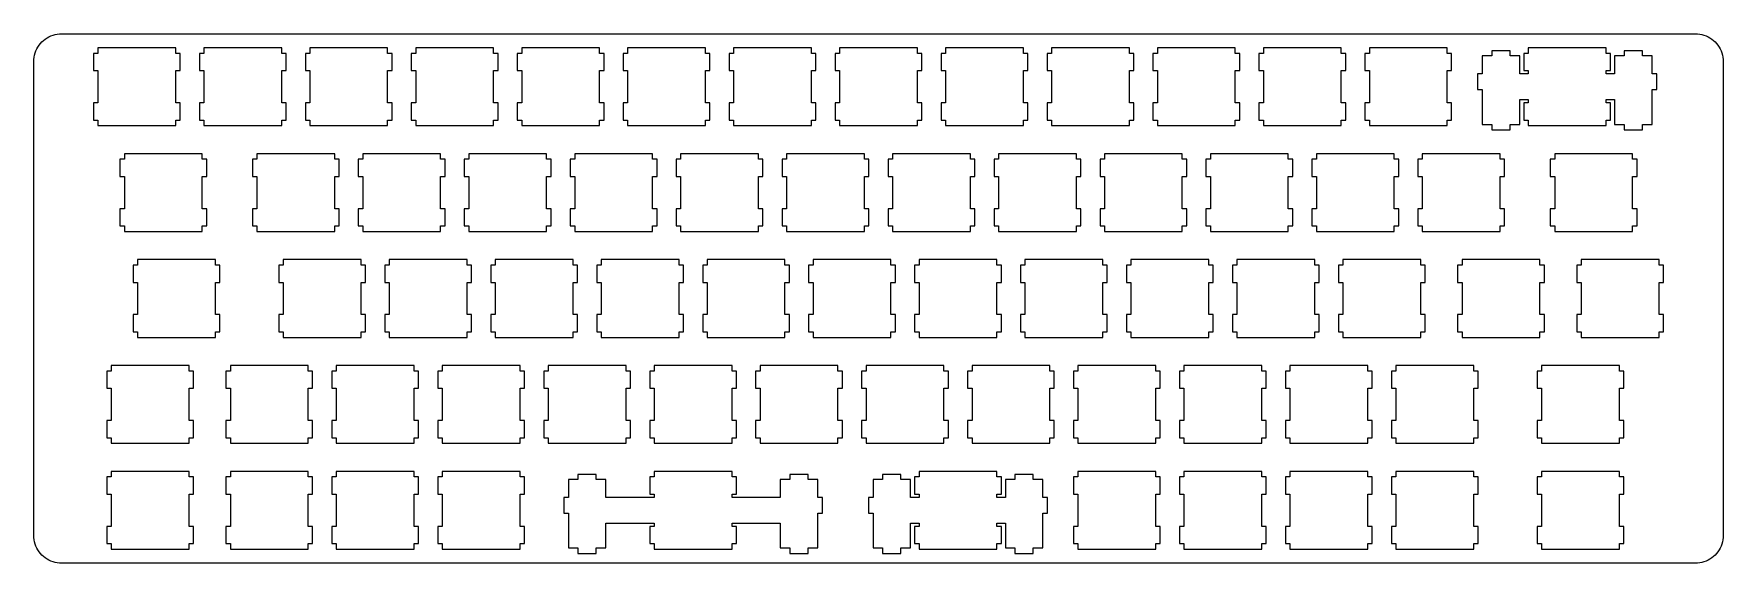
# Model space of a CAD drawing. Extents: x 0 to 304, y 0 to 95.
import ezdxf

# ---------------------------------------------------------------- set-up
doc = ezdxf.new("R2010")
doc.units = 0
doc.layers.get('0').update_dxf_attribs({"linetype": 'CONTINUOUS'})

msp = doc.modelspace()

# ---------------------------------------------------------------- linework, layer by layer
at = {"color": 0}
for p, q in [((1.84657, 94.1462), (2.15525, 94.3889)), ((2.15525, 94.3889), (2.48185, 94.6065)), ((2.48185, 94.6065), (2.82498, 94.7981)), ((2.82498, 94.7981), (3.18051, 94.9621)), ((3.18051, 94.9621), (3.54845, 95.0983)), ((3.54845, 95.0983), (3.9274, 95.2045)), ((3.9274, 95.2045), (4.3119, 95.2817)), ((4.3119, 95.2817), (4.70186, 95.3273)), ((4.70186, 95.3273), (5.0946, 95.3438)), ((5.0946, 95.3438), (298.845, 95.3424)), ((298.845, 95.3424), (299.238, 95.3273)), ((299.238, 95.3273), (299.628, 95.2817)), ((299.628, 95.2817), (300.013, 95.2045)), ((300.013, 95.2045), (300.39, 95.0983)), ((300.39, 95.0983), (300.758, 94.9621)), ((300.758, 94.9621), (301.115, 94.7981)), ((301.115, 94.7981), (301.458, 94.6065)), ((301.458, 94.6065), (301.783, 94.3889)), ((301.783, 94.3889), (302.092, 94.1462)), ((0.11024, 90.7355), (0.15572, 91.1257)), ((0.15572, 91.1257), (0.23289, 91.5099)), ((0.23289, 91.5099), (0.339, 91.8891)), ((0.339, 91.8891), (0.47542, 92.257)), ((0.47542, 92.257), (0.63941, 92.6123)), ((0.63941, 92.6123), (0.83096, 92.9555)), ((0.83096, 92.9555), (1.04869, 93.2822)), ((1.04869, 93.2822), (1.29122, 93.5909)), ((1.29122, 93.5909), (1.55856, 93.8788)), ((1.55856, 93.8788), (1.84657, 94.1462)), ((11.6196, 91.8175), (10.819, 91.8175)), ((10.819, 91.8175), (10.819, 88.718)), ((11.6196, 92.8176), (11.6196, 91.8175)), ((25.6191, 92.8176), (11.6196, 92.8176)), ((25.6191, 91.8175), (25.6191, 92.8176)), ((26.4197, 91.8175), (25.6191, 91.8175)), ((26.4197, 88.718), (26.4197, 91.8175)), ((30.6696, 91.8175), (29.8704, 91.8175)), ((29.8704, 91.8175), (29.8704, 88.718)), ((30.6696, 92.8176), (30.6696, 91.8175)), ((44.6691, 92.8176), (30.6696, 92.8176)), ((44.6691, 91.8175), (44.6691, 92.8176)), ((45.4699, 91.8175), (44.6691, 91.8175)), ((45.4699, 88.718), (45.4699, 91.8175)), ((49.7198, 91.8175), (48.9204, 91.8175)), ((48.9204, 91.8175), (48.9204, 88.718)), ((49.7198, 92.8176), (49.7198, 91.8175)), ((63.7191, 92.8176), (49.7198, 92.8176)), ((63.7191, 91.8175), (63.7191, 92.8176)), ((64.5199, 91.8175), (63.7191, 91.8175)), ((64.5199, 88.718), (64.5199, 91.8175)), ((68.7698, 91.8175), (67.9704, 91.8175)), ((67.9704, 91.8175), (67.9704, 88.718)), ((68.7698, 92.8176), (68.7698, 91.8175)), ((82.7691, 92.8176), (68.7698, 92.8176)), ((82.7691, 91.8175), (82.7691, 92.8176)), ((83.5699, 91.8175), (82.7691, 91.8175)), ((83.5699, 88.718), (83.5699, 91.8175)), ((87.8198, 91.8175), (87.0204, 91.8175)), ((87.0204, 91.8175), (87.0204, 88.718)), ((87.8198, 92.8176), (87.8198, 91.8175)), ((101.819, 92.8176), (87.8198, 92.8176)), ((101.819, 91.8175), (101.819, 92.8176)), ((102.618, 91.8175), (101.819, 91.8175)), ((102.618, 88.718), (102.618, 91.8175)), ((106.868, 91.8175), (106.07, 91.8175)), ((106.07, 91.8175), (106.07, 88.718)), ((106.868, 92.8176), (106.868, 91.8175)), ((120.869, 92.8176), (106.868, 92.8176)), ((120.869, 91.8175), (120.869, 92.8176)), ((121.668, 91.8175), (120.869, 91.8175)), ((121.668, 88.718), (121.668, 91.8175)), ((125.918, 91.8175), (125.119, 91.8175)), ((125.119, 91.8175), (125.119, 88.718)), ((125.918, 92.8176), (125.918, 91.8175)), ((139.919, 92.8176), (125.918, 92.8176)), ((139.919, 91.8175), (139.919, 92.8176)), ((140.72, 91.8175), (139.919, 91.8175)), ((140.72, 88.718), (140.72, 91.8175)), ((144.97, 91.8175), (144.17, 91.8175)), ((144.17, 91.8175), (144.17, 88.718)), ((144.97, 92.8176), (144.97, 91.8175)), ((158.969, 92.8176), (144.97, 92.8176)), ((158.969, 91.8175), (158.969, 92.8176)), ((159.77, 91.8175), (158.969, 91.8175)), ((159.77, 88.718), (159.77, 91.8175)), ((164.02, 91.8175), (163.22, 91.8175)), ((163.22, 91.8175), (163.22, 88.718)), ((164.02, 92.8176), (164.02, 91.8175)), ((178.019, 92.8176), (164.02, 92.8176)), ((178.019, 91.8175), (178.019, 92.8176)), ((178.82, 91.8175), (178.019, 91.8175)), ((178.82, 88.718), (178.82, 91.8175)), ((183.07, 91.8175), (182.27, 91.8175)), ((182.27, 91.8175), (182.27, 88.718)), ((183.07, 92.8176), (183.07, 91.8175)), ((197.069, 92.8176), (183.07, 92.8176)), ((197.069, 91.8175), (197.069, 92.8176)), ((197.87, 91.8175), (197.069, 91.8175)), ((197.87, 88.718), (197.87, 91.8175)), ((202.12, 91.8175), (201.32, 91.8175)), ((201.32, 91.8175), (201.32, 88.718)), ((202.12, 92.8176), (202.12, 91.8175)), ((216.119, 92.8176), (202.12, 92.8176)), ((216.119, 91.8175), (216.119, 92.8176)), ((216.92, 91.8175), (216.119, 91.8175)), ((216.92, 88.718), (216.92, 91.8175)), ((221.17, 91.8175), (220.37, 91.8175)), ((220.37, 91.8175), (220.37, 88.718)), ((221.17, 92.8176), (221.17, 91.8175)), ((235.169, 92.8176), (221.17, 92.8176)), ((235.169, 91.8175), (235.169, 92.8176)), ((235.97, 91.8175), (235.169, 91.8175)), ((235.97, 88.718), (235.97, 91.8175)), ((240.22, 91.8175), (239.42, 91.8175)), ((239.42, 91.8175), (239.42, 88.718)), ((240.22, 92.8176), (240.22, 91.8175)), ((254.219, 92.8176), (240.22, 92.8176)), ((254.219, 91.8175), (254.219, 92.8176)), ((255.02, 91.8175), (254.219, 91.8175)), ((255.02, 88.718), (255.02, 91.8175)), ((262.245, 91.3476), (260.519, 91.3476)), ((260.519, 91.3476), (260.519, 88.1172)), ((265.545, 92.2694), (262.245, 92.2694)), ((262.245, 92.2694), (262.245, 91.3476)), ((265.545, 91.3476), (265.545, 92.2694)), ((267.269, 91.3476), (265.545, 91.3476)), ((267.269, 88.1172), (267.269, 91.3476)), ((268.795, 91.8175), (267.995, 91.8175)), ((267.995, 91.8175), (267.995, 88.718)), ((268.795, 92.8176), (268.795, 91.8175)), ((282.794, 92.8176), (268.795, 92.8176)), ((282.794, 91.8175), (282.794, 92.8176)), ((283.595, 91.8175), (282.794, 91.8175)), ((283.595, 88.718), (283.595, 91.8175)), ((286.045, 91.3476), (284.319, 91.3476)), ((284.319, 91.3476), (284.319, 88.1172)), ((289.345, 92.2694), (286.045, 92.2694)), ((286.045, 92.2694), (286.045, 91.3476)), ((289.345, 91.3476), (289.345, 92.2694)), ((291.069, 91.3476), (289.345, 91.3476)), ((291.069, 88.1172), (291.069, 91.3476)), ((302.092, 94.1462), (302.38, 93.8788)), ((302.38, 93.8788), (302.647, 93.5909)), ((302.647, 93.5909), (302.891, 93.2822)), ((302.891, 93.2822), (303.109, 92.9555)), ((303.109, 92.9555), (303.301, 92.6123)), ((303.301, 92.6123), (303.465, 92.257)), ((303.465, 92.257), (303.601, 91.8891)), ((303.601, 91.8891), (303.707, 91.5099)), ((303.707, 91.5099), (303.784, 91.1257)), ((303.784, 91.1257), (303.83, 90.7355)), ((0.09371, 5.09323), (0.09508, 90.3429)), ((0.09508, 90.3429), (0.11024, 90.7355)), ((10.819, 88.718), (11.6196, 88.718)), ((11.6196, 88.718), (11.6196, 82.9179)), ((25.6191, 82.9179), (25.6191, 88.718)), ((25.6191, 88.718), (26.4197, 88.718)), ((29.8704, 88.718), (30.6696, 88.718)), ((30.6696, 88.718), (30.6696, 82.9179)), ((44.6691, 82.9179), (44.6691, 88.718)), ((44.6691, 88.718), (45.4699, 88.718)), ((48.9204, 88.718), (49.7198, 88.718)), ((49.7198, 88.718), (49.7198, 82.9179)), ((63.7191, 82.9179), (63.7191, 88.718)), ((63.7191, 88.718), (64.5199, 88.718)), ((67.9704, 88.718), (68.7698, 88.718)), ((68.7698, 88.718), (68.7698, 82.9179)), ((82.7691, 82.9179), (82.7691, 88.718)), ((82.7691, 88.718), (83.5699, 88.718)), ((87.0204, 88.718), (87.8198, 88.718)), ((87.8198, 88.718), (87.8198, 82.9179)), ((101.819, 82.9179), (101.819, 88.718)), ((101.819, 88.718), (102.618, 88.718)), ((106.07, 88.718), (106.868, 88.718)), ((106.868, 88.718), (106.868, 82.9179)), ((120.869, 82.9179), (120.869, 88.718)), ((120.869, 88.718), (121.668, 88.718)), ((125.119, 88.718), (125.918, 88.718)), ((125.918, 88.718), (125.918, 82.9179)), ((139.919, 82.9179), (139.919, 88.718)), ((139.919, 88.718), (140.72, 88.718)), ((144.17, 88.718), (144.97, 88.718)), ((144.97, 88.718), (144.97, 82.9179)), ((158.969, 82.9179), (158.969, 88.718)), ((158.969, 88.718), (159.77, 88.718)), ((163.22, 88.718), (164.02, 88.718)), ((164.02, 88.718), (164.02, 82.9179)), ((178.019, 82.9179), (178.019, 88.718)), ((178.019, 88.718), (178.82, 88.718)), ((182.27, 88.718), (183.07, 88.718)), ((183.07, 88.718), (183.07, 82.9179)), ((197.069, 82.9179), (197.069, 88.718)), ((197.069, 88.718), (197.87, 88.718)), ((201.32, 88.718), (202.12, 88.718)), ((202.12, 88.718), (202.12, 82.9179)), ((216.119, 82.9179), (216.119, 88.718)), ((216.119, 88.718), (216.92, 88.718)), ((220.37, 88.718), (221.17, 88.718)), ((221.17, 88.718), (221.17, 82.9179)), ((235.169, 82.9179), (235.169, 88.718)), ((235.169, 88.718), (235.97, 88.718)), ((239.42, 88.718), (240.22, 88.718)), ((240.22, 88.718), (240.22, 82.9179)), ((254.219, 82.9179), (254.219, 88.718)), ((254.219, 88.718), (255.02, 88.718)), ((260.519, 88.1172), (259.696, 88.1172)), ((259.696, 88.1172), (259.696, 85.3172)), ((268.795, 88.1172), (267.269, 88.1172)), ((267.995, 88.718), (268.795, 88.718)), ((268.795, 88.718), (268.795, 88.1172)), ((282.794, 88.1172), (282.794, 88.718)), ((282.794, 88.718), (283.595, 88.718)), ((284.319, 88.1172), (282.794, 88.1172)), ((291.895, 88.1172), (291.069, 88.1172)), ((291.895, 85.3172), (291.895, 88.1172)), ((303.83, 90.7355), (303.845, 90.3429)), ((303.845, 90.3429), (303.846, 5.09323)), ((259.696, 85.3172), (260.519, 85.3172)), ((260.519, 85.3172), (260.519, 79.0469)), ((291.069, 79.0469), (291.069, 85.3172)), ((291.069, 85.3172), (291.895, 85.3172)), ((11.6196, 82.9179), (10.819, 82.9179)), ((10.819, 82.9179), (10.819, 79.8174)), ((26.4197, 82.9179), (25.6191, 82.9179)), ((26.4197, 79.8174), (26.4197, 82.9179)), ((30.6696, 82.9179), (29.8704, 82.9179)), ((29.8704, 82.9179), (29.8704, 79.8174)), ((45.4699, 82.9179), (44.6691, 82.9179)), ((45.4699, 79.8174), (45.4699, 82.9179)), ((49.7198, 82.9179), (48.9204, 82.9179)), ((48.9204, 82.9179), (48.9204, 79.8174)), ((64.5199, 82.9179), (63.7191, 82.9179)), ((64.5199, 79.8174), (64.5199, 82.9179)), ((68.7698, 82.9179), (67.9704, 82.9179)), ((67.9704, 82.9179), (67.9704, 79.8174)), ((83.5699, 82.9179), (82.7691, 82.9179)), ((83.5699, 79.8174), (83.5699, 82.9179)), ((87.8198, 82.9179), (87.0204, 82.9179)), ((87.0204, 82.9179), (87.0204, 79.8174)), ((102.618, 82.9179), (101.819, 82.9179)), ((102.618, 79.8174), (102.618, 82.9179)), ((106.868, 82.9179), (106.07, 82.9179)), ((106.07, 82.9179), (106.07, 79.8174)), ((121.668, 82.9179), (120.869, 82.9179)), ((121.668, 79.8174), (121.668, 82.9179)), ((125.918, 82.9179), (125.119, 82.9179)), ((125.119, 82.9179), (125.119, 79.8174)), ((140.72, 82.9179), (139.919, 82.9179)), ((140.72, 79.8174), (140.72, 82.9179)), ((144.97, 82.9179), (144.17, 82.9179)), ((144.17, 82.9179), (144.17, 79.8174)), ((159.77, 82.9179), (158.969, 82.9179)), ((159.77, 79.8174), (159.77, 82.9179)), ((164.02, 82.9179), (163.22, 82.9179)), ((163.22, 82.9179), (163.22, 79.8174)), ((178.82, 82.9179), (178.019, 82.9179)), ((178.82, 79.8174), (178.82, 82.9179)), ((183.07, 82.9179), (182.27, 82.9179)), ((182.27, 82.9179), (182.27, 79.8174)), ((197.87, 82.9179), (197.069, 82.9179)), ((197.87, 79.8174), (197.87, 82.9179)), ((202.12, 82.9179), (201.32, 82.9179)), ((201.32, 82.9179), (201.32, 79.8174)), ((216.92, 82.9179), (216.119, 82.9179)), ((216.92, 79.8174), (216.92, 82.9179)), ((221.17, 82.9179), (220.37, 82.9179)), ((220.37, 82.9179), (220.37, 79.8174)), ((235.97, 82.9179), (235.169, 82.9179)), ((235.97, 79.8174), (235.97, 82.9179)), ((240.22, 82.9179), (239.42, 82.9179)), ((239.42, 82.9179), (239.42, 79.8174)), ((255.02, 82.9179), (254.219, 82.9179)), ((255.02, 79.8174), (255.02, 82.9179)), ((267.269, 79.0469), (267.269, 83.5173)), ((267.269, 83.5173), (268.795, 83.5173)), ((268.795, 82.9179), (267.995, 82.9179)), ((267.995, 82.9179), (267.995, 79.8174)), ((268.795, 83.5173), (268.795, 82.9179)), ((282.794, 82.9179), (282.794, 83.5173)), ((282.794, 83.5173), (284.319, 83.5173)), ((283.595, 82.9179), (282.794, 82.9179)), ((283.595, 79.8174), (283.595, 82.9179)), ((284.319, 83.5173), (284.319, 79.0469)), ((10.819, 79.8174), (11.6196, 79.8174)), ((11.6196, 79.8174), (11.6196, 78.8183)), ((25.6191, 78.8183), (25.6191, 79.8174)), ((25.6191, 79.8174), (26.4197, 79.8174)), ((29.8704, 79.8174), (30.6696, 79.8174)), ((30.6696, 79.8174), (30.6696, 78.8183)), ((44.6691, 78.8183), (44.6691, 79.8174)), ((44.6691, 79.8174), (45.4699, 79.8174)), ((48.9204, 79.8174), (49.7198, 79.8174)), ((49.7198, 79.8174), (49.7198, 78.8183)), ((63.7191, 78.8183), (63.7191, 79.8174)), ((63.7191, 79.8174), (64.5199, 79.8174)), ((67.9704, 79.8174), (68.7698, 79.8174)), ((68.7698, 79.8174), (68.7698, 78.8183)), ((82.7691, 78.8183), (82.7691, 79.8174)), ((82.7691, 79.8174), (83.5699, 79.8174)), ((87.0204, 79.8174), (87.8198, 79.8174)), ((87.8198, 79.8174), (87.8198, 78.8183)), ((101.819, 78.8183), (101.819, 79.8174)), ((101.819, 79.8174), (102.618, 79.8174)), ((106.07, 79.8174), (106.868, 79.8174)), ((106.868, 79.8174), (106.868, 78.8183)), ((120.869, 78.8183), (120.869, 79.8174)), ((120.869, 79.8174), (121.668, 79.8174)), ((125.119, 79.8174), (125.918, 79.8174)), ((125.918, 79.8174), (125.918, 78.8183)), ((139.919, 78.8183), (139.919, 79.8174)), ((139.919, 79.8174), (140.72, 79.8174)), ((144.17, 79.8174), (144.97, 79.8174)), ((144.97, 79.8174), (144.97, 78.8183)), ((158.969, 78.8183), (158.969, 79.8174)), ((158.969, 79.8174), (159.77, 79.8174)), ((163.22, 79.8174), (164.02, 79.8174)), ((164.02, 79.8174), (164.02, 78.8183)), ((178.019, 78.8183), (178.019, 79.8174)), ((178.019, 79.8174), (178.82, 79.8174)), ((182.27, 79.8174), (183.07, 79.8174)), ((183.07, 79.8174), (183.07, 78.8183)), ((197.069, 78.8183), (197.069, 79.8174)), ((197.069, 79.8174), (197.87, 79.8174)), ((201.32, 79.8174), (202.12, 79.8174)), ((202.12, 79.8174), (202.12, 78.8183)), ((216.119, 78.8183), (216.119, 79.8174)), ((216.119, 79.8174), (216.92, 79.8174)), ((220.37, 79.8174), (221.17, 79.8174)), ((221.17, 79.8174), (221.17, 78.8183)), ((235.169, 78.8183), (235.169, 79.8174)), ((235.169, 79.8174), (235.97, 79.8174)), ((239.42, 79.8174), (240.22, 79.8174)), ((240.22, 79.8174), (240.22, 78.8183)), ((254.219, 78.8183), (254.219, 79.8174)), ((254.219, 79.8174), (255.02, 79.8174)), ((260.519, 79.0469), (262.245, 79.0469)), ((262.245, 79.0469), (262.245, 78.0673)), ((265.545, 78.0673), (265.545, 79.0469)), ((265.545, 79.0469), (267.269, 79.0469)), ((267.995, 79.8174), (268.795, 79.8174)), ((268.795, 79.8174), (268.795, 78.8183)), ((282.794, 78.8183), (282.794, 79.8174)), ((282.794, 79.8174), (283.595, 79.8174)), ((284.319, 79.0469), (286.045, 79.0469)), ((286.045, 79.0469), (286.045, 78.0673)), ((289.345, 78.0673), (289.345, 79.0469)), ((289.345, 79.0469), (291.069, 79.0469)), ((11.6196, 78.8183), (25.6191, 78.8183)), ((30.6696, 78.8183), (44.6691, 78.8183)), ((49.7198, 78.8183), (63.7191, 78.8183)), ((68.7698, 78.8183), (82.7691, 78.8183)), ((87.8198, 78.8183), (101.819, 78.8183)), ((106.868, 78.8183), (120.869, 78.8183)), ((125.918, 78.8183), (139.919, 78.8183)), ((144.97, 78.8183), (158.969, 78.8183)), ((164.02, 78.8183), (178.019, 78.8183)), ((183.07, 78.8183), (197.069, 78.8183)), ((202.12, 78.8183), (216.119, 78.8183)), ((221.17, 78.8183), (235.169, 78.8183)), ((240.22, 78.8183), (254.219, 78.8183)), ((262.245, 78.0673), (265.545, 78.0673)), ((268.795, 78.8183), (282.794, 78.8183)), ((286.045, 78.0673), (289.345, 78.0673)), ((16.3821, 73.7676), (16.3821, 72.7675)), ((30.3816, 73.7676), (16.3821, 73.7676)), ((30.3816, 72.7675), (30.3816, 73.7676)), ((40.1948, 73.7676), (40.1948, 72.7675)), ((54.1941, 73.7676), (40.1948, 73.7676)), ((54.1941, 72.7675), (54.1941, 73.7676)), ((59.2448, 73.7676), (59.2448, 72.7675)), ((73.2441, 73.7676), (59.2448, 73.7676)), ((73.2441, 72.7675), (73.2441, 73.7676)), ((78.2948, 73.7676), (78.2948, 72.7675)), ((92.2941, 73.7676), (78.2948, 73.7676)), ((92.2941, 72.7675), (92.2941, 73.7676)), ((97.3448, 73.7676), (97.3448, 72.7675)), ((111.344, 73.7676), (97.3448, 73.7676)), ((111.344, 72.7675), (111.344, 73.7676)), ((116.395, 73.7676), (116.395, 72.7675)), ((130.394, 73.7676), (116.395, 73.7676)), ((130.394, 72.7675), (130.394, 73.7676)), ((135.445, 73.7676), (135.445, 72.7675)), ((149.444, 73.7676), (135.445, 73.7676)), ((149.444, 72.7675), (149.444, 73.7676)), ((154.495, 73.7676), (154.495, 72.7675)), ((168.494, 73.7676), (154.495, 73.7676)), ((168.494, 72.7675), (168.494, 73.7676)), ((173.545, 73.7676), (173.545, 72.7675)), ((187.544, 73.7676), (173.545, 73.7676)), ((187.544, 72.7675), (187.544, 73.7676)), ((192.595, 73.7676), (192.595, 72.7675)), ((206.594, 73.7676), (192.595, 73.7676)), ((206.594, 72.7675), (206.594, 73.7676)), ((211.645, 73.7676), (211.645, 72.7675)), ((225.644, 73.7676), (211.645, 73.7676)), ((225.644, 72.7675), (225.644, 73.7676)), ((230.695, 73.7676), (230.695, 72.7675)), ((244.694, 73.7676), (230.695, 73.7676)), ((244.694, 72.7675), (244.694, 73.7676)), ((249.745, 73.7676), (249.745, 72.7675)), ((263.744, 73.7676), (249.745, 73.7676)), ((263.744, 72.7675), (263.744, 73.7676)), ((273.557, 73.7676), (273.557, 72.7675)), ((287.557, 73.7676), (273.557, 73.7676)), ((287.557, 72.7675), (287.557, 73.7676)), ((16.3821, 72.7675), (15.5815, 72.7675)), ((15.5815, 72.7675), (15.5815, 69.668)), ((31.1822, 72.7675), (30.3816, 72.7675)), ((31.1822, 69.668), (31.1822, 72.7675)), ((40.1948, 72.7675), (39.3954, 72.7675)), ((39.3954, 72.7675), (39.3954, 69.668)), ((54.9949, 72.7675), (54.1941, 72.7675)), ((54.9949, 69.668), (54.9949, 72.7675)), ((59.2448, 72.7675), (58.4454, 72.7675)), ((58.4454, 72.7675), (58.4454, 69.668)), ((74.0449, 72.7675), (73.2441, 72.7675)), ((74.0449, 69.668), (74.0449, 72.7675)), ((78.2948, 72.7675), (77.4954, 72.7675)), ((77.4954, 72.7675), (77.4954, 69.668)), ((93.0949, 72.7675), (92.2941, 72.7675)), ((93.0949, 69.668), (93.0949, 72.7675)), ((97.3448, 72.7675), (96.5454, 72.7675)), ((96.5454, 72.7675), (96.5454, 69.668)), ((112.145, 72.7675), (111.344, 72.7675)), ((112.145, 69.668), (112.145, 72.7675)), ((116.395, 72.7675), (115.595, 72.7675)), ((115.595, 72.7675), (115.595, 69.668)), ((131.195, 72.7675), (130.394, 72.7675)), ((131.195, 69.668), (131.195, 72.7675)), ((135.445, 72.7675), (134.645, 72.7675)), ((134.645, 72.7675), (134.645, 69.668)), ((150.245, 72.7675), (149.444, 72.7675)), ((150.245, 69.668), (150.245, 72.7675)), ((154.495, 72.7675), (153.695, 72.7675)), ((153.695, 72.7675), (153.695, 69.668)), ((169.295, 72.7675), (168.494, 72.7675)), ((169.295, 69.668), (169.295, 72.7675)), ((173.545, 72.7675), (172.745, 72.7675)), ((172.745, 72.7675), (172.745, 69.668)), ((188.345, 72.7675), (187.544, 72.7675)), ((188.345, 69.668), (188.345, 72.7675)), ((192.595, 72.7675), (191.795, 72.7675)), ((191.795, 72.7675), (191.795, 69.668)), ((207.395, 72.7675), (206.594, 72.7675)), ((207.395, 69.668), (207.395, 72.7675)), ((211.645, 72.7675), (210.845, 72.7675)), ((210.845, 72.7675), (210.845, 69.668)), ((226.445, 72.7675), (225.644, 72.7675)), ((226.445, 69.668), (226.445, 72.7675)), ((230.695, 72.7675), (229.895, 72.7675)), ((229.895, 72.7675), (229.895, 69.668)), ((245.495, 72.7675), (244.694, 72.7675)), ((245.495, 69.668), (245.495, 72.7675)), ((249.745, 72.7675), (248.945, 72.7675)), ((248.945, 72.7675), (248.945, 69.668)), ((264.545, 72.7675), (263.744, 72.7675)), ((264.545, 69.668), (264.545, 72.7675)), ((273.557, 72.7675), (272.757, 72.7675)), ((272.757, 72.7675), (272.757, 69.668)), ((288.357, 72.7675), (287.557, 72.7675)), ((288.357, 69.668), (288.357, 72.7675)), ((15.5815, 69.668), (16.3821, 69.668)), ((16.3821, 69.668), (16.3821, 63.8679)), ((30.3816, 63.8679), (30.3816, 69.668)), ((30.3816, 69.668), (31.1822, 69.668)), ((39.3954, 69.668), (40.1948, 69.668)), ((40.1948, 69.668), (40.1948, 63.8679)), ((54.1941, 63.8679), (54.1941, 69.668)), ((54.1941, 69.668), (54.9949, 69.668)), ((58.4454, 69.668), (59.2448, 69.668)), ((59.2448, 69.668), (59.2448, 63.8679)), ((73.2441, 63.8679), (73.2441, 69.668)), ((73.2441, 69.668), (74.0449, 69.668)), ((77.4954, 69.668), (78.2948, 69.668)), ((78.2948, 69.668), (78.2948, 63.8679)), ((92.2941, 63.8679), (92.2941, 69.668)), ((92.2941, 69.668), (93.0949, 69.668)), ((96.5454, 69.668), (97.3448, 69.668)), ((97.3448, 69.668), (97.3448, 63.8679)), ((111.344, 63.8679), (111.344, 69.668)), ((111.344, 69.668), (112.145, 69.668)), ((115.595, 69.668), (116.395, 69.668)), ((116.395, 69.668), (116.395, 63.8679)), ((130.394, 63.8679), (130.394, 69.668)), ((130.394, 69.668), (131.195, 69.668)), ((134.645, 69.668), (135.445, 69.668)), ((135.445, 69.668), (135.445, 63.8679)), ((149.444, 63.8679), (149.444, 69.668)), ((149.444, 69.668), (150.245, 69.668)), ((153.695, 69.668), (154.495, 69.668)), ((154.495, 69.668), (154.495, 63.8679)), ((168.494, 63.8679), (168.494, 69.668)), ((168.494, 69.668), (169.295, 69.668)), ((172.745, 69.668), (173.545, 69.668)), ((173.545, 69.668), (173.545, 63.8679)), ((187.544, 63.8679), (187.544, 69.668)), ((187.544, 69.668), (188.345, 69.668)), ((191.795, 69.668), (192.595, 69.668)), ((192.595, 69.668), (192.595, 63.8679)), ((206.594, 63.8679), (206.594, 69.668)), ((206.594, 69.668), (207.395, 69.668)), ((210.845, 69.668), (211.645, 69.668)), ((211.645, 69.668), (211.645, 63.8679)), ((225.644, 63.8679), (225.644, 69.668)), ((225.644, 69.668), (226.445, 69.668)), ((229.895, 69.668), (230.695, 69.668)), ((230.695, 69.668), (230.695, 63.8679)), ((244.694, 63.8679), (244.694, 69.668)), ((244.694, 69.668), (245.495, 69.668)), ((248.945, 69.668), (249.745, 69.668)), ((249.745, 69.668), (249.745, 63.8679)), ((263.744, 63.8679), (263.744, 69.668)), ((263.744, 69.668), (264.545, 69.668)), ((272.757, 69.668), (273.557, 69.668)), ((273.557, 69.668), (273.557, 63.8679)), ((287.557, 63.8679), (287.557, 69.668)), ((287.557, 69.668), (288.357, 69.668)), ((16.3821, 63.8679), (15.5815, 63.8679)), ((15.5815, 63.8679), (15.5815, 60.7674)), ((31.1822, 63.8679), (30.3816, 63.8679)), ((31.1822, 60.7674), (31.1822, 63.8679)), ((40.1948, 63.8679), (39.3954, 63.8679)), ((39.3954, 63.8679), (39.3954, 60.7674)), ((54.9949, 63.8679), (54.1941, 63.8679)), ((54.9949, 60.7674), (54.9949, 63.8679)), ((59.2448, 63.8679), (58.4454, 63.8679)), ((58.4454, 63.8679), (58.4454, 60.7674)), ((74.0449, 63.8679), (73.2441, 63.8679)), ((74.0449, 60.7674), (74.0449, 63.8679)), ((78.2948, 63.8679), (77.4954, 63.8679)), ((77.4954, 63.8679), (77.4954, 60.7674)), ((93.0949, 63.8679), (92.2941, 63.8679)), ((93.0949, 60.7674), (93.0949, 63.8679)), ((97.3448, 63.8679), (96.5454, 63.8679)), ((96.5454, 63.8679), (96.5454, 60.7674)), ((112.145, 63.8679), (111.344, 63.8679)), ((112.145, 60.7674), (112.145, 63.8679)), ((116.395, 63.8679), (115.595, 63.8679)), ((115.595, 63.8679), (115.595, 60.7674)), ((131.195, 63.8679), (130.394, 63.8679)), ((131.195, 60.7674), (131.195, 63.8679)), ((135.445, 63.8679), (134.645, 63.8679)), ((134.645, 63.8679), (134.645, 60.7674)), ((150.245, 63.8679), (149.444, 63.8679)), ((150.245, 60.7674), (150.245, 63.8679)), ((154.495, 63.8679), (153.695, 63.8679)), ((153.695, 63.8679), (153.695, 60.7674)), ((169.295, 63.8679), (168.494, 63.8679)), ((169.295, 60.7674), (169.295, 63.8679)), ((173.545, 63.8679), (172.745, 63.8679)), ((172.745, 63.8679), (172.745, 60.7674)), ((188.345, 63.8679), (187.544, 63.8679)), ((188.345, 60.7674), (188.345, 63.8679)), ((192.595, 63.8679), (191.795, 63.8679)), ((191.795, 63.8679), (191.795, 60.7674)), ((207.395, 63.8679), (206.594, 63.8679)), ((207.395, 60.7674), (207.395, 63.8679)), ((211.645, 63.8679), (210.845, 63.8679)), ((210.845, 63.8679), (210.845, 60.7674)), ((226.445, 63.8679), (225.644, 63.8679)), ((226.445, 60.7674), (226.445, 63.8679)), ((230.695, 63.8679), (229.895, 63.8679)), ((229.895, 63.8679), (229.895, 60.7674)), ((245.495, 63.8679), (244.694, 63.8679)), ((245.495, 60.7674), (245.495, 63.8679)), ((249.745, 63.8679), (248.945, 63.8679)), ((248.945, 63.8679), (248.945, 60.7674)), ((264.545, 63.8679), (263.744, 63.8679)), ((264.545, 60.7674), (264.545, 63.8679)), ((273.557, 63.8679), (272.757, 63.8679)), ((272.757, 63.8679), (272.757, 60.7674)), ((288.357, 63.8679), (287.557, 63.8679)), ((288.357, 60.7674), (288.357, 63.8679)), ((15.5815, 60.7674), (16.3821, 60.7674)), ((16.3821, 60.7674), (16.3821, 59.7683)), ((30.3816, 59.7683), (30.3816, 60.7674)), ((30.3816, 60.7674), (31.1822, 60.7674)), ((39.3954, 60.7674), (40.1948, 60.7674)), ((40.1948, 60.7674), (40.1948, 59.7683)), ((54.1941, 59.7683), (54.1941, 60.7674)), ((54.1941, 60.7674), (54.9949, 60.7674)), ((58.4454, 60.7674), (59.2448, 60.7674)), ((59.2448, 60.7674), (59.2448, 59.7683)), ((73.2441, 59.7683), (73.2441, 60.7674)), ((73.2441, 60.7674), (74.0449, 60.7674)), ((77.4954, 60.7674), (78.2948, 60.7674)), ((78.2948, 60.7674), (78.2948, 59.7683)), ((92.2941, 59.7683), (92.2941, 60.7674)), ((92.2941, 60.7674), (93.0949, 60.7674)), ((96.5454, 60.7674), (97.3448, 60.7674)), ((97.3448, 60.7674), (97.3448, 59.7683)), ((111.344, 59.7683), (111.344, 60.7674)), ((111.344, 60.7674), (112.145, 60.7674)), ((115.595, 60.7674), (116.395, 60.7674)), ((116.395, 60.7674), (116.395, 59.7683)), ((130.394, 59.7683), (130.394, 60.7674)), ((130.394, 60.7674), (131.195, 60.7674)), ((134.645, 60.7674), (135.445, 60.7674)), ((135.445, 60.7674), (135.445, 59.7683)), ((149.444, 59.7683), (149.444, 60.7674)), ((149.444, 60.7674), (150.245, 60.7674)), ((153.695, 60.7674), (154.495, 60.7674)), ((154.495, 60.7674), (154.495, 59.7683)), ((168.494, 59.7683), (168.494, 60.7674)), ((168.494, 60.7674), (169.295, 60.7674)), ((172.745, 60.7674), (173.545, 60.7674)), ((173.545, 60.7674), (173.545, 59.7683)), ((187.544, 59.7683), (187.544, 60.7674)), ((187.544, 60.7674), (188.345, 60.7674)), ((191.795, 60.7674), (192.595, 60.7674)), ((192.595, 60.7674), (192.595, 59.7683)), ((206.594, 59.7683), (206.594, 60.7674)), ((206.594, 60.7674), (207.395, 60.7674)), ((210.845, 60.7674), (211.645, 60.7674)), ((211.645, 60.7674), (211.645, 59.7683)), ((225.644, 59.7683), (225.644, 60.7674)), ((225.644, 60.7674), (226.445, 60.7674)), ((229.895, 60.7674), (230.695, 60.7674)), ((230.695, 60.7674), (230.695, 59.7683)), ((244.694, 59.7683), (244.694, 60.7674)), ((244.694, 60.7674), (245.495, 60.7674)), ((248.945, 60.7674), (249.745, 60.7674)), ((249.745, 60.7674), (249.745, 59.7683)), ((263.744, 59.7683), (263.744, 60.7674)), ((263.744, 60.7674), (264.545, 60.7674)), ((272.757, 60.7674), (273.557, 60.7674)), ((273.557, 60.7674), (273.557, 59.7683)), ((287.557, 59.7683), (287.557, 60.7674)), ((287.557, 60.7674), (288.357, 60.7674)), ((16.3821, 59.7683), (30.3816, 59.7683)), ((40.1948, 59.7683), (54.1941, 59.7683)), ((59.2448, 59.7683), (73.2441, 59.7683)), ((78.2948, 59.7683), (92.2941, 59.7683)), ((97.3448, 59.7683), (111.344, 59.7683)), ((116.395, 59.7683), (130.394, 59.7683)), ((135.445, 59.7683), (149.444, 59.7683)), ((154.495, 59.7683), (168.494, 59.7683)), ((173.545, 59.7683), (187.544, 59.7683)), ((192.595, 59.7683), (206.594, 59.7683)), ((211.645, 59.7683), (225.644, 59.7683)), ((230.695, 59.7683), (244.694, 59.7683)), ((249.745, 59.7683), (263.744, 59.7683)), ((273.557, 59.7683), (287.557, 59.7683)), ((18.7634, 54.7176), (18.7634, 53.7175)), ((32.7629, 54.7176), (18.7634, 54.7176)), ((32.7629, 53.7175), (32.7629, 54.7176)), ((44.9573, 54.7176), (44.9573, 53.7175)), ((58.9566, 54.7176), (44.9573, 54.7176)), ((58.9566, 53.7175), (58.9566, 54.7176)), ((64.0073, 54.7176), (64.0073, 53.7175)), ((78.0066, 54.7176), (64.0073, 54.7176)), ((78.0066, 53.7175), (78.0066, 54.7176)), ((83.0573, 54.7176), (83.0573, 53.7175)), ((97.0566, 54.7176), (83.0573, 54.7176)), ((97.0566, 53.7175), (97.0566, 54.7176)), ((102.107, 54.7176), (102.107, 53.7175)), ((116.107, 54.7176), (102.107, 54.7176)), ((116.107, 53.7175), (116.107, 54.7176)), ((121.157, 54.7176), (121.157, 53.7175)), ((135.157, 54.7176), (121.157, 54.7176)), ((135.157, 53.7175), (135.157, 54.7176)), ((140.207, 54.7176), (140.207, 53.7175)), ((154.207, 54.7176), (140.207, 54.7176)), ((154.207, 53.7175), (154.207, 54.7176)), ((159.257, 54.7176), (159.257, 53.7175)), ((173.257, 54.7176), (159.257, 54.7176)), ((173.257, 53.7175), (173.257, 54.7176)), ((178.307, 54.7176), (178.307, 53.7175)), ((192.307, 54.7176), (178.307, 54.7176)), ((192.307, 53.7175), (192.307, 54.7176)), ((197.357, 54.7176), (197.357, 53.7175)), ((211.357, 54.7176), (197.357, 54.7176)), ((211.357, 53.7175), (211.357, 54.7176)), ((216.407, 54.7176), (216.407, 53.7175)), ((230.407, 54.7176), (216.407, 54.7176)), ((230.407, 53.7175), (230.407, 54.7176)), ((235.457, 54.7176), (235.457, 53.7175)), ((249.457, 54.7176), (235.457, 54.7176)), ((249.457, 53.7175), (249.457, 54.7176)), ((256.889, 54.7176), (256.889, 53.7175)), ((270.888, 54.7176), (256.889, 54.7176)), ((270.888, 53.7175), (270.888, 54.7176)), ((278.32, 54.7176), (278.32, 53.7175)), ((292.319, 54.7176), (278.32, 54.7176)), ((292.319, 53.7175), (292.319, 54.7176)), ((18.7634, 53.7175), (17.9627, 53.7175)), ((17.9627, 53.7175), (17.9627, 50.618)), ((33.5621, 53.7175), (32.7629, 53.7175)), ((33.5621, 50.618), (33.5621, 53.7175)), ((44.9573, 53.7175), (44.1565, 53.7175)), ((44.1565, 53.7175), (44.1565, 50.618)), ((59.7574, 53.7175), (58.9566, 53.7175)), ((59.7574, 50.618), (59.7574, 53.7175)), ((64.0073, 53.7175), (63.2065, 53.7175)), ((63.2065, 53.7175), (63.2065, 50.618)), ((78.8074, 53.7175), (78.0066, 53.7175)), ((78.8074, 50.618), (78.8074, 53.7175)), ((83.0573, 53.7175), (82.2565, 53.7175)), ((82.2565, 53.7175), (82.2565, 50.618)), ((97.8574, 53.7175), (97.0566, 53.7175)), ((97.8574, 50.618), (97.8574, 53.7175)), ((102.107, 53.7175), (101.306, 53.7175)), ((101.306, 53.7175), (101.306, 50.618)), ((116.907, 53.7175), (116.107, 53.7175)), ((116.907, 50.618), (116.907, 53.7175)), ((121.157, 53.7175), (120.356, 53.7175)), ((120.356, 53.7175), (120.356, 50.618)), ((135.957, 53.7175), (135.157, 53.7175)), ((135.957, 50.618), (135.957, 53.7175)), ((140.207, 53.7175), (139.406, 53.7175)), ((139.406, 53.7175), (139.406, 50.618)), ((155.007, 53.7175), (154.207, 53.7175)), ((155.007, 50.618), (155.007, 53.7175)), ((159.257, 53.7175), (158.456, 53.7175)), ((158.456, 53.7175), (158.456, 50.618)), ((174.057, 53.7175), (173.257, 53.7175)), ((174.057, 50.618), (174.057, 53.7175)), ((178.307, 53.7175), (177.506, 53.7175)), ((177.506, 53.7175), (177.506, 50.618)), ((193.107, 53.7175), (192.307, 53.7175)), ((193.107, 50.618), (193.107, 53.7175)), ((197.357, 53.7175), (196.557, 53.7175)), ((196.557, 53.7175), (196.557, 50.618)), ((212.157, 53.7175), (211.357, 53.7175)), ((212.157, 50.618), (212.157, 53.7175)), ((216.407, 53.7175), (215.607, 53.7175)), ((215.607, 53.7175), (215.607, 50.618)), ((231.207, 53.7175), (230.407, 53.7175)), ((231.207, 50.618), (231.207, 53.7175)), ((235.457, 53.7175), (234.657, 53.7175)), ((234.657, 53.7175), (234.657, 50.618)), ((250.257, 53.7175), (249.457, 53.7175)), ((250.257, 50.618), (250.257, 53.7175)), ((256.889, 53.7175), (256.088, 53.7175)), ((256.088, 53.7175), (256.088, 50.618)), ((271.687, 53.7175), (270.888, 53.7175)), ((271.687, 50.618), (271.687, 53.7175)), ((278.32, 53.7175), (277.52, 53.7175)), ((277.52, 53.7175), (277.52, 50.618)), ((293.12, 53.7175), (292.319, 53.7175)), ((293.12, 50.618), (293.12, 53.7175)), ((17.9627, 50.618), (18.7634, 50.618)), ((18.7634, 50.618), (18.7634, 44.8179)), ((32.7629, 44.8179), (32.7629, 50.618)), ((32.7629, 50.618), (33.5621, 50.618)), ((44.1565, 50.618), (44.9573, 50.618)), ((44.9573, 50.618), (44.9573, 44.8179)), ((58.9566, 44.8179), (58.9566, 50.618)), ((58.9566, 50.618), (59.7574, 50.618)), ((63.2065, 50.618), (64.0073, 50.618)), ((64.0073, 50.618), (64.0073, 44.8179)), ((78.0066, 44.8179), (78.0066, 50.618)), ((78.0066, 50.618), (78.8074, 50.618)), ((82.2565, 50.618), (83.0573, 50.618)), ((83.0573, 50.618), (83.0573, 44.8179)), ((97.0566, 44.8179), (97.0566, 50.618)), ((97.0566, 50.618), (97.8574, 50.618)), ((101.306, 50.618), (102.107, 50.618)), ((102.107, 50.618), (102.107, 44.8179)), ((116.107, 44.8179), (116.107, 50.618)), ((116.107, 50.618), (116.907, 50.618)), ((120.356, 50.618), (121.157, 50.618)), ((121.157, 50.618), (121.157, 44.8179)), ((135.157, 44.8179), (135.157, 50.618)), ((135.157, 50.618), (135.957, 50.618)), ((139.406, 50.618), (140.207, 50.618)), ((140.207, 50.618), (140.207, 44.8179)), ((154.207, 44.8179), (154.207, 50.618)), ((154.207, 50.618), (155.007, 50.618)), ((158.456, 50.618), (159.257, 50.618)), ((159.257, 50.618), (159.257, 44.8179)), ((173.257, 44.8179), (173.257, 50.618)), ((173.257, 50.618), (174.057, 50.618)), ((177.506, 50.618), (178.307, 50.618)), ((178.307, 50.618), (178.307, 44.8179)), ((192.307, 44.8179), (192.307, 50.618)), ((192.307, 50.618), (193.107, 50.618)), ((196.557, 50.618), (197.357, 50.618)), ((197.357, 50.618), (197.357, 44.8179)), ((211.357, 44.8179), (211.357, 50.618)), ((211.357, 50.618), (212.157, 50.618)), ((215.607, 50.618), (216.407, 50.618)), ((216.407, 50.618), (216.407, 44.8179)), ((230.407, 44.8179), (230.407, 50.618)), ((230.407, 50.618), (231.207, 50.618)), ((234.657, 50.618), (235.457, 50.618)), ((235.457, 50.618), (235.457, 44.8179)), ((249.457, 44.8179), (249.457, 50.618)), ((249.457, 50.618), (250.257, 50.618)), ((256.088, 50.618), (256.889, 50.618)), ((256.889, 50.618), (256.889, 44.8179)), ((270.888, 44.8179), (270.888, 50.618)), ((270.888, 50.618), (271.687, 50.618)), ((277.52, 50.618), (278.32, 50.618)), ((278.32, 50.618), (278.32, 44.8179)), ((292.319, 44.8179), (292.319, 50.618)), ((292.319, 50.618), (293.12, 50.618)), ((18.7634, 44.8179), (17.9627, 44.8179)), ((17.9627, 44.8179), (17.9627, 41.7174)), ((33.5621, 44.8179), (32.7629, 44.8179)), ((33.5621, 41.7174), (33.5621, 44.8179)), ((44.9573, 44.8179), (44.1565, 44.8179)), ((44.1565, 44.8179), (44.1565, 41.7174)), ((59.7574, 44.8179), (58.9566, 44.8179)), ((59.7574, 41.7174), (59.7574, 44.8179)), ((64.0073, 44.8179), (63.2065, 44.8179)), ((63.2065, 44.8179), (63.2065, 41.7174)), ((78.8074, 44.8179), (78.0066, 44.8179)), ((78.8074, 41.7174), (78.8074, 44.8179)), ((83.0573, 44.8179), (82.2565, 44.8179)), ((82.2565, 44.8179), (82.2565, 41.7174)), ((97.8574, 44.8179), (97.0566, 44.8179)), ((97.8574, 41.7174), (97.8574, 44.8179)), ((102.107, 44.8179), (101.306, 44.8179)), ((101.306, 44.8179), (101.306, 41.7174)), ((116.907, 44.8179), (116.107, 44.8179)), ((116.907, 41.7174), (116.907, 44.8179)), ((121.157, 44.8179), (120.356, 44.8179)), ((120.356, 44.8179), (120.356, 41.7174)), ((135.957, 44.8179), (135.157, 44.8179)), ((135.957, 41.7174), (135.957, 44.8179)), ((140.207, 44.8179), (139.406, 44.8179)), ((139.406, 44.8179), (139.406, 41.7174)), ((155.007, 44.8179), (154.207, 44.8179)), ((155.007, 41.7174), (155.007, 44.8179)), ((159.257, 44.8179), (158.456, 44.8179)), ((158.456, 44.8179), (158.456, 41.7174)), ((174.057, 44.8179), (173.257, 44.8179)), ((174.057, 41.7174), (174.057, 44.8179)), ((178.307, 44.8179), (177.506, 44.8179)), ((177.506, 44.8179), (177.506, 41.7174)), ((193.107, 44.8179), (192.307, 44.8179)), ((193.107, 41.7174), (193.107, 44.8179)), ((197.357, 44.8179), (196.557, 44.8179)), ((196.557, 44.8179), (196.557, 41.7174)), ((212.157, 44.8179), (211.357, 44.8179)), ((212.157, 41.7174), (212.157, 44.8179)), ((216.407, 44.8179), (215.607, 44.8179)), ((215.607, 44.8179), (215.607, 41.7174)), ((231.207, 44.8179), (230.407, 44.8179)), ((231.207, 41.7174), (231.207, 44.8179)), ((235.457, 44.8179), (234.657, 44.8179)), ((234.657, 44.8179), (234.657, 41.7174)), ((250.257, 44.8179), (249.457, 44.8179)), ((250.257, 41.7174), (250.257, 44.8179)), ((256.889, 44.8179), (256.088, 44.8179)), ((256.088, 44.8179), (256.088, 41.7174)), ((271.687, 44.8179), (270.888, 44.8179)), ((271.687, 41.7174), (271.687, 44.8179)), ((278.32, 44.8179), (277.52, 44.8179)), ((277.52, 44.8179), (277.52, 41.7174)), ((293.12, 44.8179), (292.319, 44.8179)), ((293.12, 41.7174), (293.12, 44.8179)), ((17.9627, 41.7174), (18.7634, 41.7174)), ((18.7634, 41.7174), (18.7634, 40.7183)), ((18.7634, 40.7183), (32.7629, 40.7183)), ((32.7629, 40.7183), (32.7629, 41.7174)), ((32.7629, 41.7174), (33.5621, 41.7174)), ((44.1565, 41.7174), (44.9573, 41.7174)), ((44.9573, 41.7174), (44.9573, 40.7183)), ((44.9573, 40.7183), (58.9566, 40.7183)), ((58.9566, 40.7183), (58.9566, 41.7174)), ((58.9566, 41.7174), (59.7574, 41.7174)), ((63.2065, 41.7174), (64.0073, 41.7174)), ((64.0073, 41.7174), (64.0073, 40.7183)), ((64.0073, 40.7183), (78.0066, 40.7183)), ((78.0066, 40.7183), (78.0066, 41.7174)), ((78.0066, 41.7174), (78.8074, 41.7174)), ((82.2565, 41.7174), (83.0573, 41.7174)), ((83.0573, 41.7174), (83.0573, 40.7183)), ((83.0573, 40.7183), (97.0566, 40.7183)), ((97.0566, 40.7183), (97.0566, 41.7174)), ((97.0566, 41.7174), (97.8574, 41.7174)), ((101.306, 41.7174), (102.107, 41.7174)), ((102.107, 41.7174), (102.107, 40.7183)), ((102.107, 40.7183), (116.107, 40.7183)), ((116.107, 40.7183), (116.107, 41.7174)), ((116.107, 41.7174), (116.907, 41.7174)), ((120.356, 41.7174), (121.157, 41.7174)), ((121.157, 41.7174), (121.157, 40.7183)), ((121.157, 40.7183), (135.157, 40.7183)), ((135.157, 40.7183), (135.157, 41.7174)), ((135.157, 41.7174), (135.957, 41.7174)), ((139.406, 41.7174), (140.207, 41.7174)), ((140.207, 41.7174), (140.207, 40.7183)), ((140.207, 40.7183), (154.207, 40.7183)), ((154.207, 40.7183), (154.207, 41.7174)), ((154.207, 41.7174), (155.007, 41.7174)), ((158.456, 41.7174), (159.257, 41.7174)), ((159.257, 41.7174), (159.257, 40.7183)), ((159.257, 40.7183), (173.257, 40.7183)), ((173.257, 40.7183), (173.257, 41.7174)), ((173.257, 41.7174), (174.057, 41.7174)), ((177.506, 41.7174), (178.307, 41.7174)), ((178.307, 41.7174), (178.307, 40.7183)), ((178.307, 40.7183), (192.307, 40.7183)), ((192.307, 40.7183), (192.307, 41.7174)), ((192.307, 41.7174), (193.107, 41.7174)), ((196.557, 41.7174), (197.357, 41.7174)), ((197.357, 41.7174), (197.357, 40.7183)), ((197.357, 40.7183), (211.357, 40.7183)), ((211.357, 40.7183), (211.357, 41.7174)), ((211.357, 41.7174), (212.157, 41.7174)), ((215.607, 41.7174), (216.407, 41.7174)), ((216.407, 41.7174), (216.407, 40.7183)), ((216.407, 40.7183), (230.407, 40.7183)), ((230.407, 40.7183), (230.407, 41.7174)), ((230.407, 41.7174), (231.207, 41.7174)), ((234.657, 41.7174), (235.457, 41.7174)), ((235.457, 41.7174), (235.457, 40.7183)), ((235.457, 40.7183), (249.457, 40.7183)), ((249.457, 40.7183), (249.457, 41.7174)), ((249.457, 41.7174), (250.257, 41.7174)), ((256.088, 41.7174), (256.889, 41.7174)), ((256.889, 41.7174), (256.889, 40.7183)), ((256.889, 40.7183), (270.888, 40.7183)), ((270.888, 40.7183), (270.888, 41.7174)), ((270.888, 41.7174), (271.687, 41.7174)), ((277.52, 41.7174), (278.32, 41.7174)), ((278.32, 41.7174), (278.32, 40.7183)), ((278.32, 40.7183), (292.319, 40.7183)), ((292.319, 40.7183), (292.319, 41.7174)), ((292.319, 41.7174), (293.12, 41.7174)), ((14.0009, 34.6673), (13.2002, 34.6673)), ((13.2002, 34.6673), (13.2002, 31.5681)), ((14.0009, 35.6676), (14.0009, 34.6673)), ((28.0004, 35.6676), (14.0009, 35.6676)), ((28.0004, 34.6673), (28.0004, 35.6676)), ((28.801, 34.6673), (28.0004, 34.6673)), ((28.801, 31.5681), (28.801, 34.6673)), ((35.4323, 34.6673), (34.6315, 34.6673)), ((34.6315, 34.6673), (34.6315, 31.5681)), ((35.4323, 35.6676), (35.4323, 34.6673)), ((49.4316, 35.6676), (35.4323, 35.6676)), ((49.4316, 34.6673), (49.4316, 35.6676)), ((50.2324, 34.6673), (49.4316, 34.6673)), ((50.2324, 31.5681), (50.2324, 34.6673)), ((54.4823, 34.6673), (53.6815, 34.6673)), ((53.6815, 34.6673), (53.6815, 31.5681)), ((54.4823, 35.6676), (54.4823, 34.6673)), ((68.4816, 35.6676), (54.4823, 35.6676)), ((68.4816, 34.6673), (68.4816, 35.6676)), ((69.2824, 34.6673), (68.4816, 34.6673)), ((69.2824, 31.5681), (69.2824, 34.6673)), ((73.5323, 34.6673), (72.7315, 34.6673)), ((72.7315, 34.6673), (72.7315, 31.5681)), ((73.5323, 35.6676), (73.5323, 34.6673)), ((87.5316, 35.6676), (73.5323, 35.6676)), ((87.5316, 34.6673), (87.5316, 35.6676)), ((88.3324, 34.6673), (87.5316, 34.6673)), ((88.3324, 31.5681), (88.3324, 34.6673)), ((92.5823, 34.6673), (91.7815, 34.6673)), ((91.7815, 34.6673), (91.7815, 31.5681)), ((92.5823, 35.6676), (92.5823, 34.6673)), ((106.582, 35.6676), (92.5823, 35.6676)), ((106.582, 34.6673), (106.582, 35.6676)), ((107.382, 34.6673), (106.582, 34.6673)), ((107.382, 31.5681), (107.382, 34.6673)), ((111.632, 34.6673), (110.831, 34.6673)), ((110.831, 34.6673), (110.831, 31.5681)), ((111.632, 35.6676), (111.632, 34.6673)), ((125.632, 35.6676), (111.632, 35.6676)), ((125.632, 34.6673), (125.632, 35.6676)), ((126.432, 34.6673), (125.632, 34.6673)), ((126.432, 31.5681), (126.432, 34.6673)), ((130.682, 34.6673), (129.881, 34.6673)), ((129.881, 34.6673), (129.881, 31.5681)), ((130.682, 35.6676), (130.682, 34.6673)), ((144.682, 35.6676), (130.682, 35.6676)), ((144.682, 34.6673), (144.682, 35.6676)), ((145.482, 34.6673), (144.682, 34.6673)), ((145.482, 31.5681), (145.482, 34.6673)), ((149.732, 34.6673), (148.931, 34.6673)), ((148.931, 34.6673), (148.931, 31.5681)), ((149.732, 35.6676), (149.732, 34.6673)), ((163.732, 35.6676), (149.732, 35.6676)), ((163.732, 34.6673), (163.732, 35.6676)), ((164.532, 34.6673), (163.732, 34.6673)), ((164.532, 31.5681), (164.532, 34.6673)), ((168.782, 34.6673), (167.981, 34.6673)), ((167.981, 34.6673), (167.981, 31.5681)), ((168.782, 35.6676), (168.782, 34.6673)), ((182.782, 35.6676), (168.782, 35.6676)), ((182.782, 34.6673), (182.782, 35.6676)), ((183.582, 34.6673), (182.782, 34.6673)), ((183.582, 31.5681), (183.582, 34.6673)), ((187.832, 34.6673), (187.032, 34.6673)), ((187.032, 34.6673), (187.032, 31.5681)), ((187.832, 35.6676), (187.832, 34.6673)), ((201.832, 35.6676), (187.832, 35.6676)), ((201.832, 34.6673), (201.832, 35.6676)), ((202.632, 34.6673), (201.832, 34.6673)), ((202.632, 31.5681), (202.632, 34.6673)), ((206.882, 34.6673), (206.082, 34.6673)), ((206.082, 34.6673), (206.082, 31.5681)), ((206.882, 35.6676), (206.882, 34.6673)), ((220.882, 35.6676), (206.882, 35.6676)), ((220.882, 34.6673), (220.882, 35.6676)), ((221.682, 34.6673), (220.882, 34.6673)), ((221.682, 31.5681), (221.682, 34.6673)), ((225.932, 34.6673), (225.132, 34.6673)), ((225.132, 34.6673), (225.132, 31.5681)), ((225.932, 35.6676), (225.932, 34.6673)), ((239.932, 35.6676), (225.932, 35.6676)), ((239.932, 34.6673), (239.932, 35.6676)), ((240.732, 34.6673), (239.932, 34.6673)), ((240.732, 31.5681), (240.732, 34.6673)), ((244.982, 34.6673), (244.182, 34.6673)), ((244.182, 34.6673), (244.182, 31.5681)), ((244.982, 35.6676), (244.982, 34.6673)), ((258.982, 35.6676), (244.982, 35.6676)), ((258.982, 34.6673), (258.982, 35.6676)), ((259.782, 34.6673), (258.982, 34.6673)), ((259.782, 31.5681), (259.782, 34.6673)), ((271.176, 34.6673), (270.375, 34.6673)), ((270.375, 34.6673), (270.375, 31.5681)), ((271.176, 35.6676), (271.176, 34.6673)), ((285.175, 35.6676), (271.176, 35.6676)), ((285.175, 34.6673), (285.175, 35.6676)), ((285.976, 34.6673), (285.175, 34.6673)), ((285.976, 31.5681), (285.976, 34.6673)), ((13.2002, 31.5681), (14.0009, 31.5681)), ((14.0009, 31.5681), (14.0009, 25.7679)), ((28.0004, 25.7679), (28.0004, 31.5681)), ((28.0004, 31.5681), (28.801, 31.5681)), ((34.6315, 31.5681), (35.4323, 31.5681)), ((35.4323, 31.5681), (35.4323, 25.7679)), ((49.4316, 25.7679), (49.4316, 31.5681)), ((49.4316, 31.5681), (50.2324, 31.5681)), ((53.6815, 31.5681), (54.4823, 31.5681)), ((54.4823, 31.5681), (54.4823, 25.7679)), ((68.4816, 25.7679), (68.4816, 31.5681)), ((68.4816, 31.5681), (69.2824, 31.5681)), ((72.7315, 31.5681), (73.5323, 31.5681)), ((73.5323, 31.5681), (73.5323, 25.7679)), ((87.5316, 25.7679), (87.5316, 31.5681)), ((87.5316, 31.5681), (88.3324, 31.5681)), ((91.7815, 31.5681), (92.5823, 31.5681)), ((92.5823, 31.5681), (92.5823, 25.7679)), ((106.582, 25.7679), (106.582, 31.5681)), ((106.582, 31.5681), (107.382, 31.5681)), ((110.831, 31.5681), (111.632, 31.5681)), ((111.632, 31.5681), (111.632, 25.7679)), ((125.632, 25.7679), (125.632, 31.5681)), ((125.632, 31.5681), (126.432, 31.5681)), ((129.881, 31.5681), (130.682, 31.5681)), ((130.682, 31.5681), (130.682, 25.7679)), ((144.682, 25.7679), (144.682, 31.5681)), ((144.682, 31.5681), (145.482, 31.5681)), ((148.931, 31.5681), (149.732, 31.5681)), ((149.732, 31.5681), (149.732, 25.7679)), ((163.732, 25.7679), (163.732, 31.5681)), ((163.732, 31.5681), (164.532, 31.5681)), ((167.981, 31.5681), (168.782, 31.5681)), ((168.782, 31.5681), (168.782, 25.7679)), ((182.782, 25.7679), (182.782, 31.5681)), ((182.782, 31.5681), (183.582, 31.5681)), ((187.032, 31.5681), (187.832, 31.5681)), ((187.832, 31.5681), (187.832, 25.7679)), ((201.832, 25.7679), (201.832, 31.5681)), ((201.832, 31.5681), (202.632, 31.5681)), ((206.082, 31.5681), (206.882, 31.5681)), ((206.882, 31.5681), (206.882, 25.7679)), ((220.882, 25.7679), (220.882, 31.5681)), ((220.882, 31.5681), (221.682, 31.5681)), ((225.132, 31.5681), (225.932, 31.5681)), ((225.932, 31.5681), (225.932, 25.7679)), ((239.932, 25.7679), (239.932, 31.5681)), ((239.932, 31.5681), (240.732, 31.5681)), ((244.182, 31.5681), (244.982, 31.5681)), ((244.982, 31.5681), (244.982, 25.7679)), ((258.982, 25.7679), (258.982, 31.5681)), ((258.982, 31.5681), (259.782, 31.5681)), ((270.375, 31.5681), (271.176, 31.5681)), ((271.176, 31.5681), (271.176, 25.7679)), ((285.175, 25.7679), (285.175, 31.5681)), ((285.175, 31.5681), (285.976, 31.5681)), ((14.0009, 25.7679), (13.2002, 25.7679)), ((13.2002, 25.7679), (13.2002, 22.6673)), ((28.801, 25.7679), (28.0004, 25.7679)), ((28.801, 22.6673), (28.801, 25.7679)), ((35.4323, 25.7679), (34.6315, 25.7679)), ((34.6315, 25.7679), (34.6315, 22.6673)), ((50.2324, 25.7679), (49.4316, 25.7679)), ((50.2324, 22.6673), (50.2324, 25.7679)), ((54.4823, 25.7679), (53.6815, 25.7679)), ((53.6815, 25.7679), (53.6815, 22.6673)), ((69.2824, 25.7679), (68.4816, 25.7679)), ((69.2824, 22.6673), (69.2824, 25.7679)), ((73.5323, 25.7679), (72.7315, 25.7679)), ((72.7315, 25.7679), (72.7315, 22.6673)), ((88.3324, 25.7679), (87.5316, 25.7679)), ((88.3324, 22.6673), (88.3324, 25.7679)), ((92.5823, 25.7679), (91.7815, 25.7679)), ((91.7815, 25.7679), (91.7815, 22.6673)), ((107.382, 25.7679), (106.582, 25.7679)), ((107.382, 22.6673), (107.382, 25.7679)), ((111.632, 25.7679), (110.831, 25.7679)), ((110.831, 25.7679), (110.831, 22.6673)), ((126.432, 25.7679), (125.632, 25.7679)), ((126.432, 22.6673), (126.432, 25.7679)), ((130.682, 25.7679), (129.881, 25.7679)), ((129.881, 25.7679), (129.881, 22.6673)), ((145.482, 25.7679), (144.682, 25.7679)), ((145.482, 22.6673), (145.482, 25.7679)), ((149.732, 25.7679), (148.931, 25.7679)), ((148.931, 25.7679), (148.931, 22.6673)), ((164.532, 25.7679), (163.732, 25.7679)), ((164.532, 22.6673), (164.532, 25.7679)), ((168.782, 25.7679), (167.981, 25.7679)), ((167.981, 25.7679), (167.981, 22.6673)), ((183.582, 25.7679), (182.782, 25.7679)), ((183.582, 22.6673), (183.582, 25.7679)), ((187.832, 25.7679), (187.032, 25.7679)), ((187.032, 25.7679), (187.032, 22.6673)), ((202.632, 25.7679), (201.832, 25.7679)), ((202.632, 22.6673), (202.632, 25.7679)), ((206.882, 25.7679), (206.082, 25.7679)), ((206.082, 25.7679), (206.082, 22.6673)), ((221.682, 25.7679), (220.882, 25.7679)), ((221.682, 22.6673), (221.682, 25.7679)), ((225.932, 25.7679), (225.132, 25.7679)), ((225.132, 25.7679), (225.132, 22.6673)), ((240.732, 25.7679), (239.932, 25.7679)), ((240.732, 22.6673), (240.732, 25.7679)), ((244.982, 25.7679), (244.182, 25.7679)), ((244.182, 25.7679), (244.182, 22.6673)), ((259.782, 25.7679), (258.982, 25.7679)), ((259.782, 22.6673), (259.782, 25.7679)), ((271.176, 25.7679), (270.375, 25.7679)), ((270.375, 25.7679), (270.375, 22.6673)), ((285.976, 25.7679), (285.175, 25.7679)), ((285.976, 22.6673), (285.976, 25.7679)), ((13.2002, 22.6673), (14.0009, 22.6673)), ((14.0009, 22.6673), (14.0009, 21.6683)), ((14.0009, 21.6683), (28.0004, 21.6683)), ((28.0004, 21.6683), (28.0004, 22.6673)), ((28.0004, 22.6673), (28.801, 22.6673)), ((34.6315, 22.6673), (35.4323, 22.6673)), ((35.4323, 22.6673), (35.4323, 21.6683)), ((35.4323, 21.6683), (49.4316, 21.6683)), ((49.4316, 21.6683), (49.4316, 22.6673)), ((49.4316, 22.6673), (50.2324, 22.6673)), ((53.6815, 22.6673), (54.4823, 22.6673)), ((54.4823, 22.6673), (54.4823, 21.6683)), ((54.4823, 21.6683), (68.4816, 21.6683)), ((68.4816, 21.6683), (68.4816, 22.6673)), ((68.4816, 22.6673), (69.2824, 22.6673)), ((72.7315, 22.6673), (73.5323, 22.6673)), ((73.5323, 22.6673), (73.5323, 21.6683)), ((73.5323, 21.6683), (87.5316, 21.6683)), ((87.5316, 21.6683), (87.5316, 22.6673)), ((87.5316, 22.6673), (88.3324, 22.6673)), ((91.7815, 22.6673), (92.5823, 22.6673)), ((92.5823, 22.6673), (92.5823, 21.6683)), ((92.5823, 21.6683), (106.582, 21.6683)), ((106.582, 21.6683), (106.582, 22.6673)), ((106.582, 22.6673), (107.382, 22.6673)), ((110.831, 22.6673), (111.632, 22.6673)), ((111.632, 22.6673), (111.632, 21.6683)), ((111.632, 21.6683), (125.632, 21.6683)), ((125.632, 21.6683), (125.632, 22.6673)), ((125.632, 22.6673), (126.432, 22.6673)), ((129.881, 22.6673), (130.682, 22.6673)), ((130.682, 22.6673), (130.682, 21.6683)), ((130.682, 21.6683), (144.682, 21.6683)), ((144.682, 21.6683), (144.682, 22.6673)), ((144.682, 22.6673), (145.482, 22.6673)), ((148.931, 22.6673), (149.732, 22.6673)), ((149.732, 22.6673), (149.732, 21.6683)), ((149.732, 21.6683), (163.732, 21.6683)), ((163.732, 21.6683), (163.732, 22.6673)), ((163.732, 22.6673), (164.532, 22.6673)), ((167.981, 22.6673), (168.782, 22.6673)), ((168.782, 22.6673), (168.782, 21.6683)), ((168.782, 21.6683), (182.782, 21.6683)), ((182.782, 21.6683), (182.782, 22.6673)), ((182.782, 22.6673), (183.582, 22.6673)), ((187.032, 22.6673), (187.832, 22.6673)), ((187.832, 22.6673), (187.832, 21.6683)), ((187.832, 21.6683), (201.832, 21.6683)), ((201.832, 21.6683), (201.832, 22.6673)), ((201.832, 22.6673), (202.632, 22.6673)), ((206.082, 22.6673), (206.882, 22.6673)), ((206.882, 22.6673), (206.882, 21.6683)), ((206.882, 21.6683), (220.882, 21.6683)), ((220.882, 21.6683), (220.882, 22.6673)), ((220.882, 22.6673), (221.682, 22.6673)), ((225.132, 22.6673), (225.932, 22.6673)), ((225.932, 22.6673), (225.932, 21.6683)), ((225.932, 21.6683), (239.932, 21.6683)), ((239.932, 21.6683), (239.932, 22.6673)), ((239.932, 22.6673), (240.732, 22.6673)), ((244.182, 22.6673), (244.982, 22.6673)), ((244.982, 22.6673), (244.982, 21.6683)), ((244.982, 21.6683), (258.982, 21.6683)), ((258.982, 21.6683), (258.982, 22.6673)), ((258.982, 22.6673), (259.782, 22.6673)), ((270.375, 22.6673), (271.176, 22.6673)), ((271.176, 22.6673), (271.176, 21.6683)), ((271.176, 21.6683), (285.175, 21.6683)), ((285.175, 21.6683), (285.175, 22.6673)), ((285.175, 22.6673), (285.976, 22.6673)), ((14.0009, 15.6173), (13.2002, 15.6173)), ((13.2002, 15.6173), (13.2002, 12.5181)), ((14.0009, 16.6178), (14.0009, 15.6173)), ((28.0004, 16.6178), (14.0009, 16.6178)), ((28.0004, 15.6173), (28.0004, 16.6178)), ((28.801, 15.6173), (28.0004, 15.6173)), ((28.801, 12.5181), (28.801, 15.6173)), ((35.4323, 15.6173), (34.6315, 15.6173)), ((34.6315, 15.6173), (34.6315, 12.5181)), ((35.4323, 16.6178), (35.4323, 15.6173)), ((49.4316, 16.6178), (35.4323, 16.6178)), ((49.4316, 15.6173), (49.4316, 16.6178)), ((50.2324, 15.6173), (49.4316, 15.6173)), ((50.2324, 12.5181), (50.2324, 15.6173)), ((54.4823, 15.6173), (53.6815, 15.6173)), ((53.6815, 15.6173), (53.6815, 12.5181)), ((54.4823, 16.6178), (54.4823, 15.6173)), ((68.4816, 16.6178), (54.4823, 16.6178)), ((68.4816, 15.6173), (68.4816, 16.6178)), ((69.2824, 15.6173), (68.4816, 15.6173)), ((69.2824, 12.5181), (69.2824, 15.6173)), ((73.5323, 15.6173), (72.7315, 15.6173)), ((72.7315, 15.6173), (72.7315, 12.5181)), ((73.5323, 16.6178), (73.5323, 15.6173)), ((87.5316, 16.6178), (73.5323, 16.6178)), ((87.5316, 15.6173), (87.5316, 16.6178)), ((88.3324, 15.6173), (87.5316, 15.6173)), ((88.3324, 12.5181), (88.3324, 15.6173)), ((101.232, 16.0693), (97.9318, 16.0693)), ((97.9318, 16.0693), (97.9318, 15.1474)), ((101.232, 15.1474), (101.232, 16.0693)), ((111.632, 15.6173), (110.831, 15.6173)), ((110.831, 15.6173), (110.831, 12.5181)), ((111.632, 16.6178), (111.632, 15.6173)), ((125.632, 16.6178), (111.632, 16.6178)), ((125.632, 15.6173), (125.632, 16.6178)), ((126.432, 15.6173), (125.632, 15.6173)), ((126.432, 12.5181), (126.432, 15.6173)), ((139.332, 16.0693), (136.032, 16.0693)), ((136.032, 16.0693), (136.032, 15.1474)), ((139.332, 15.1474), (139.332, 16.0693)), ((156.006, 16.0693), (152.707, 16.0693)), ((152.707, 16.0693), (152.707, 15.1474)), ((156.006, 15.1474), (156.006, 16.0693)), ((159.257, 15.6173), (158.456, 15.6173)), ((158.456, 15.6173), (158.456, 12.5181)), ((159.257, 16.6178), (159.257, 15.6173)), ((173.257, 16.6178), (159.257, 16.6178)), ((173.257, 15.6173), (173.257, 16.6178)), ((174.057, 15.6173), (173.257, 15.6173)), ((174.057, 12.5181), (174.057, 15.6173)), ((179.807, 16.0693), (176.507, 16.0693)), ((176.507, 16.0693), (176.507, 15.1474)), ((179.807, 15.1474), (179.807, 16.0693)), ((187.832, 15.6173), (187.032, 15.6173)), ((187.032, 15.6173), (187.032, 12.5181)), ((187.832, 16.6178), (187.832, 15.6173)), ((201.832, 16.6178), (187.832, 16.6178)), ((201.832, 15.6173), (201.832, 16.6178)), ((202.632, 15.6173), (201.832, 15.6173)), ((202.632, 12.5181), (202.632, 15.6173)), ((206.882, 15.6173), (206.082, 15.6173)), ((206.082, 15.6173), (206.082, 12.5181)), ((206.882, 16.6178), (206.882, 15.6173)), ((220.882, 16.6178), (206.882, 16.6178)), ((220.882, 15.6173), (220.882, 16.6178)), ((221.682, 15.6173), (220.882, 15.6173)), ((221.682, 12.5181), (221.682, 15.6173)), ((225.932, 15.6173), (225.132, 15.6173)), ((225.132, 15.6173), (225.132, 12.5181)), ((225.932, 16.6178), (225.932, 15.6173)), ((239.932, 16.6178), (225.932, 16.6178)), ((239.932, 15.6173), (239.932, 16.6178)), ((240.732, 15.6173), (239.932, 15.6173)), ((240.732, 12.5181), (240.732, 15.6173)), ((244.982, 15.6173), (244.182, 15.6173)), ((244.182, 15.6173), (244.182, 12.5181)), ((244.982, 16.6178), (244.982, 15.6173)), ((258.982, 16.6178), (244.982, 16.6178)), ((258.982, 15.6173), (258.982, 16.6178)), ((259.782, 15.6173), (258.982, 15.6173)), ((259.782, 12.5181), (259.782, 15.6173)), ((271.176, 15.6173), (270.375, 15.6173)), ((270.375, 15.6173), (270.375, 12.5181)), ((271.176, 16.6178), (271.176, 15.6173)), ((285.175, 16.6178), (271.176, 16.6178)), ((285.175, 15.6173), (285.175, 16.6178)), ((285.976, 15.6173), (285.175, 15.6173)), ((285.976, 12.5181), (285.976, 15.6173)), ((13.2002, 12.5181), (14.0009, 12.5181)), ((14.0009, 12.5181), (14.0009, 6.71795)), ((28.0004, 6.71795), (28.0004, 12.5181)), ((28.0004, 12.5181), (28.801, 12.5181)), ((34.6315, 12.5181), (35.4323, 12.5181)), ((35.4323, 12.5181), (35.4323, 6.71795)), ((49.4316, 6.71795), (49.4316, 12.5181)), ((49.4316, 12.5181), (50.2324, 12.5181)), ((53.6815, 12.5181), (54.4823, 12.5181)), ((54.4823, 12.5181), (54.4823, 6.71795)), ((68.4816, 6.71795), (68.4816, 12.5181)), ((68.4816, 12.5181), (69.2824, 12.5181)), ((72.7315, 12.5181), (73.5323, 12.5181)), ((73.5323, 12.5181), (73.5323, 6.71795)), ((87.5316, 6.71795), (87.5316, 12.5181)), ((87.5316, 12.5181), (88.3324, 12.5181)), ((97.9318, 15.1474), (96.2064, 15.1474)), ((96.2064, 15.1474), (96.2064, 11.9173)), ((102.957, 15.1474), (101.232, 15.1474)), ((102.957, 11.9173), (102.957, 15.1474)), ((110.831, 12.5181), (111.632, 12.5181)), ((111.632, 12.5181), (111.632, 11.9173)), ((125.632, 11.9173), (125.632, 12.5181)), ((125.632, 12.5181), (126.432, 12.5181)), ((136.032, 15.1474), (134.306, 15.1474)), ((134.306, 15.1474), (134.306, 11.9173)), ((141.057, 15.1474), (139.332, 15.1474)), ((141.057, 11.9173), (141.057, 15.1474)), ((152.707, 15.1474), (150.982, 15.1474)), ((150.982, 15.1474), (150.982, 11.9173)), ((157.732, 15.1474), (156.006, 15.1474)), ((157.732, 11.9173), (157.732, 15.1474)), ((158.456, 12.5181), (159.257, 12.5181)), ((159.257, 12.5181), (159.257, 11.9173)), ((173.257, 11.9173), (173.257, 12.5181)), ((173.257, 12.5181), (174.057, 12.5181)), ((176.507, 15.1474), (174.782, 15.1474)), ((174.782, 15.1474), (174.782, 11.9173)), ((181.532, 15.1474), (179.807, 15.1474)), ((181.532, 11.9173), (181.532, 15.1474)), ((187.032, 12.5181), (187.832, 12.5181)), ((187.832, 12.5181), (187.832, 6.71795)), ((201.832, 6.71795), (201.832, 12.5181)), ((201.832, 12.5181), (202.632, 12.5181)), ((206.082, 12.5181), (206.882, 12.5181)), ((206.882, 12.5181), (206.882, 6.71795)), ((220.882, 6.71795), (220.882, 12.5181)), ((220.882, 12.5181), (221.682, 12.5181)), ((225.132, 12.5181), (225.932, 12.5181)), ((225.932, 12.5181), (225.932, 6.71795)), ((239.932, 6.71795), (239.932, 12.5181)), ((239.932, 12.5181), (240.732, 12.5181)), ((244.182, 12.5181), (244.982, 12.5181)), ((244.982, 12.5181), (244.982, 6.71795)), ((258.982, 6.71795), (258.982, 12.5181)), ((258.982, 12.5181), (259.782, 12.5181)), ((270.375, 12.5181), (271.176, 12.5181)), ((271.176, 12.5181), (271.176, 6.71795)), ((285.175, 6.71795), (285.175, 12.5181)), ((285.175, 12.5181), (285.976, 12.5181)), ((96.2064, 11.9173), (95.3823, 11.9173)), ((95.3823, 11.9173), (95.3823, 9.11712)), ((95.3823, 9.11712), (96.2064, 9.11712)), ((96.2064, 9.11712), (96.2064, 2.84841)), ((111.632, 11.9173), (102.957, 11.9173)), ((134.306, 11.9173), (125.632, 11.9173)), ((141.882, 11.9173), (141.057, 11.9173)), ((141.057, 2.84841), (141.057, 9.11712)), ((141.057, 9.11712), (141.882, 9.11712)), ((141.882, 9.11712), (141.882, 11.9173)), ((150.982, 11.9173), (150.157, 11.9173)), ((150.157, 11.9173), (150.157, 9.11712)), ((150.157, 9.11712), (150.982, 9.11712)), ((150.982, 9.11712), (150.982, 2.84841)), ((159.257, 11.9173), (157.732, 11.9173)), ((174.782, 11.9173), (173.257, 11.9173)), ((182.357, 11.9173), (181.532, 11.9173)), ((181.532, 2.84841), (181.532, 9.11712)), ((181.532, 9.11712), (182.357, 9.11712)), ((182.357, 9.11712), (182.357, 11.9173)), ((14.0009, 6.71795), (13.2002, 6.71795)), ((13.2002, 6.71795), (13.2002, 3.61735)), ((28.801, 6.71795), (28.0004, 6.71795)), ((28.801, 3.61735), (28.801, 6.71795)), ((35.4323, 6.71795), (34.6315, 6.71795)), ((34.6315, 6.71795), (34.6315, 3.61735)), ((50.2324, 6.71795), (49.4316, 6.71795)), ((50.2324, 3.61735), (50.2324, 6.71795)), ((54.4823, 6.71795), (53.6815, 6.71795)), ((53.6815, 6.71795), (53.6815, 3.61735)), ((69.2824, 6.71795), (68.4816, 6.71795)), ((69.2824, 3.61735), (69.2824, 6.71795)), ((73.5323, 6.71795), (72.7315, 6.71795)), ((72.7315, 6.71795), (72.7315, 3.61735)), ((88.3324, 6.71795), (87.5316, 6.71795)), ((88.3324, 3.61735), (88.3324, 6.71795)), ((102.957, 2.84841), (102.957, 7.31876)), ((102.957, 7.31876), (111.632, 7.31876)), ((111.632, 6.71795), (110.831, 6.71795)), ((110.831, 6.71795), (110.831, 3.61735)), ((111.632, 7.31876), (111.632, 6.71795)), ((125.632, 6.71795), (125.632, 7.31876)), ((125.632, 7.31876), (134.306, 7.31876)), ((126.432, 6.71795), (125.632, 6.71795)), ((126.432, 3.61735), (126.432, 6.71795)), ((134.306, 7.31876), (134.306, 2.84841)), ((157.732, 2.84841), (157.732, 7.31876)), ((157.732, 7.31876), (159.257, 7.31876)), ((159.257, 6.71795), (158.456, 6.71795)), ((158.456, 6.71795), (158.456, 3.61735)), ((159.257, 7.31876), (159.257, 6.71795)), ((173.257, 6.71795), (173.257, 7.31876)), ((173.257, 7.31876), (174.782, 7.31876)), ((174.057, 6.71795), (173.257, 6.71795)), ((174.057, 3.61735), (174.057, 6.71795)), ((174.782, 7.31876), (174.782, 2.84841)), ((187.832, 6.71795), (187.032, 6.71795)), ((187.032, 6.71795), (187.032, 3.61735)), ((202.632, 6.71795), (201.832, 6.71795)), ((202.632, 3.61735), (202.632, 6.71795)), ((206.882, 6.71795), (206.082, 6.71795)), ((206.082, 6.71795), (206.082, 3.61735)), ((221.682, 6.71795), (220.882, 6.71795)), ((221.682, 3.61735), (221.682, 6.71795)), ((225.932, 6.71795), (225.132, 6.71795)), ((225.132, 6.71795), (225.132, 3.61735)), ((240.732, 6.71795), (239.932, 6.71795)), ((240.732, 3.61735), (240.732, 6.71795)), ((244.982, 6.71795), (244.182, 6.71795)), ((244.182, 6.71795), (244.182, 3.61735)), ((259.782, 6.71795), (258.982, 6.71795)), ((259.782, 3.61735), (259.782, 6.71795)), ((271.176, 6.71795), (270.375, 6.71795)), ((270.375, 6.71795), (270.375, 3.61735)), ((285.976, 6.71795), (285.175, 6.71795)), ((285.976, 3.61735), (285.976, 6.71795)), ((0.11024, 4.69911), (0.09371, 5.09323)), ((0.15572, 4.30911), (0.11024, 4.69911)), ((0.23289, 3.92465), (0.15572, 4.30911)), ((0.339, 3.54707), (0.23289, 3.92465)), ((0.47542, 3.17913), (0.339, 3.54707)), ((0.63941, 2.82222), (0.47542, 3.17913)), ((13.2002, 3.61735), (14.0009, 3.61735)), ((14.0009, 3.61735), (14.0009, 2.61827)), ((28.0004, 2.61827), (28.0004, 3.61735)), ((28.0004, 3.61735), (28.801, 3.61735)), ((34.6315, 3.61735), (35.4323, 3.61735)), ((35.4323, 3.61735), (35.4323, 2.61827)), ((49.4316, 2.61827), (49.4316, 3.61735)), ((49.4316, 3.61735), (50.2324, 3.61735)), ((53.6815, 3.61735), (54.4823, 3.61735)), ((54.4823, 3.61735), (54.4823, 2.61827)), ((68.4816, 2.61827), (68.4816, 3.61735)), ((68.4816, 3.61735), (69.2824, 3.61735)), ((72.7315, 3.61735), (73.5323, 3.61735)), ((73.5323, 3.61735), (73.5323, 2.61827)), ((87.5316, 2.61827), (87.5316, 3.61735)), ((87.5316, 3.61735), (88.3324, 3.61735)), ((110.831, 3.61735), (111.632, 3.61735)), ((111.632, 3.61735), (111.632, 2.61827)), ((125.632, 2.61827), (125.632, 3.61735)), ((125.632, 3.61735), (126.432, 3.61735)), ((158.456, 3.61735), (159.257, 3.61735)), ((159.257, 3.61735), (159.257, 2.61827)), ((173.257, 2.61827), (173.257, 3.61735)), ((173.257, 3.61735), (174.057, 3.61735)), ((187.032, 3.61735), (187.832, 3.61735)), ((187.832, 3.61735), (187.832, 2.61827)), ((201.832, 2.61827), (201.832, 3.61735)), ((201.832, 3.61735), (202.632, 3.61735)), ((206.082, 3.61735), (206.882, 3.61735)), ((206.882, 3.61735), (206.882, 2.61827)), ((220.882, 2.61827), (220.882, 3.61735)), ((220.882, 3.61735), (221.682, 3.61735)), ((225.132, 3.61735), (225.932, 3.61735)), ((225.932, 3.61735), (225.932, 2.61827)), ((239.932, 2.61827), (239.932, 3.61735)), ((239.932, 3.61735), (240.732, 3.61735)), ((244.182, 3.61735), (244.982, 3.61735)), ((244.982, 3.61735), (244.982, 2.61827)), ((258.982, 2.61827), (258.982, 3.61735)), ((258.982, 3.61735), (259.782, 3.61735)), ((270.375, 3.61735), (271.176, 3.61735)), ((271.176, 3.61735), (271.176, 2.61827)), ((285.175, 2.61827), (285.175, 3.61735)), ((285.175, 3.61735), (285.976, 3.61735)), ((303.465, 3.17913), (303.301, 2.82222)), ((303.601, 3.54707), (303.465, 3.17913)), ((303.707, 3.92465), (303.601, 3.54707)), ((303.784, 4.30911), (303.707, 3.92465)), ((303.83, 4.69911), (303.784, 4.30911)), ((303.846, 5.09323), (303.83, 4.69911)), ((0.83096, 2.47909), (0.63941, 2.82222)), ((1.04869, 2.15387), (0.83096, 2.47909)), ((1.29122, 1.84519), (1.04869, 2.15387)), ((1.55856, 1.55718), (1.29122, 1.84519)), ((1.84657, 1.28984), (1.55856, 1.55718)), ((2.15525, 1.04731), (1.84657, 1.28984)), ((2.48185, 0.8282), (2.15525, 1.04731)), ((2.82498, 0.63665), (2.48185, 0.8282)), ((3.18051, 0.47267), (2.82498, 0.63665)), ((3.54845, 0.33624), (3.18051, 0.47267)), ((3.9274, 0.23013), (3.54845, 0.33624)), ((4.3119, 0.15434), (3.9274, 0.23013)), ((4.70186, 0.10749), (4.3119, 0.15434)), ((5.0946, 0.09233), (4.70186, 0.10749)), ((298.845, 0.09233), (5.0946, 0.09233)), ((14.0009, 2.61827), (28.0004, 2.61827)), ((35.4323, 2.61827), (49.4316, 2.61827)), ((54.4823, 2.61827), (68.4816, 2.61827)), ((73.5323, 2.61827), (87.5316, 2.61827)), ((96.2064, 2.84841), (97.9318, 2.84841)), ((97.9318, 2.84841), (97.9318, 1.86724)), ((97.9318, 1.86724), (101.232, 1.86724)), ((101.232, 1.86724), (101.232, 2.84841)), ((101.232, 2.84841), (102.957, 2.84841)), ((111.632, 2.61827), (125.632, 2.61827)), ((134.306, 2.84841), (136.032, 2.84841)), ((136.032, 2.84841), (136.032, 1.86724)), ((136.032, 1.86724), (139.332, 1.86724)), ((139.332, 1.86724), (139.332, 2.84841)), ((139.332, 2.84841), (141.057, 2.84841)), ((150.982, 2.84841), (152.707, 2.84841)), ((152.707, 2.84841), (152.707, 1.86724)), ((152.707, 1.86724), (156.006, 1.86724)), ((156.006, 1.86724), (156.006, 2.84841)), ((156.006, 2.84841), (157.732, 2.84841)), ((159.257, 2.61827), (173.257, 2.61827)), ((174.782, 2.84841), (176.507, 2.84841)), ((176.507, 2.84841), (176.507, 1.86724)), ((176.507, 1.86724), (179.807, 1.86724)), ((179.807, 1.86724), (179.807, 2.84841)), ((179.807, 2.84841), (181.532, 2.84841)), ((187.832, 2.61827), (201.832, 2.61827)), ((206.882, 2.61827), (220.882, 2.61827)), ((225.932, 2.61827), (239.932, 2.61827)), ((244.982, 2.61827), (258.982, 2.61827)), ((271.176, 2.61827), (285.175, 2.61827)), ((299.238, 0.10749), (298.845, 0.09233)), ((299.628, 0.15434), (299.238, 0.10749)), ((300.013, 0.23013), (299.628, 0.15434)), ((300.39, 0.33624), (300.013, 0.23013)), ((300.758, 0.47267), (300.39, 0.33624)), ((301.115, 0.63665), (300.758, 0.47267)), ((301.458, 0.8282), (301.115, 0.63665)), ((301.783, 1.04731), (301.458, 0.8282)), ((302.092, 1.28984), (301.783, 1.04731)), ((302.38, 1.55718), (302.092, 1.28984)), ((302.647, 1.84519), (302.38, 1.55718)), ((302.891, 2.15387), (302.647, 1.84519)), ((303.109, 2.47909), (302.891, 2.15387)), ((303.301, 2.82222), (303.109, 2.47909))]:
    msp.add_line(p, q, dxfattribs=at)

doc.saveas('drawing.dxf')
